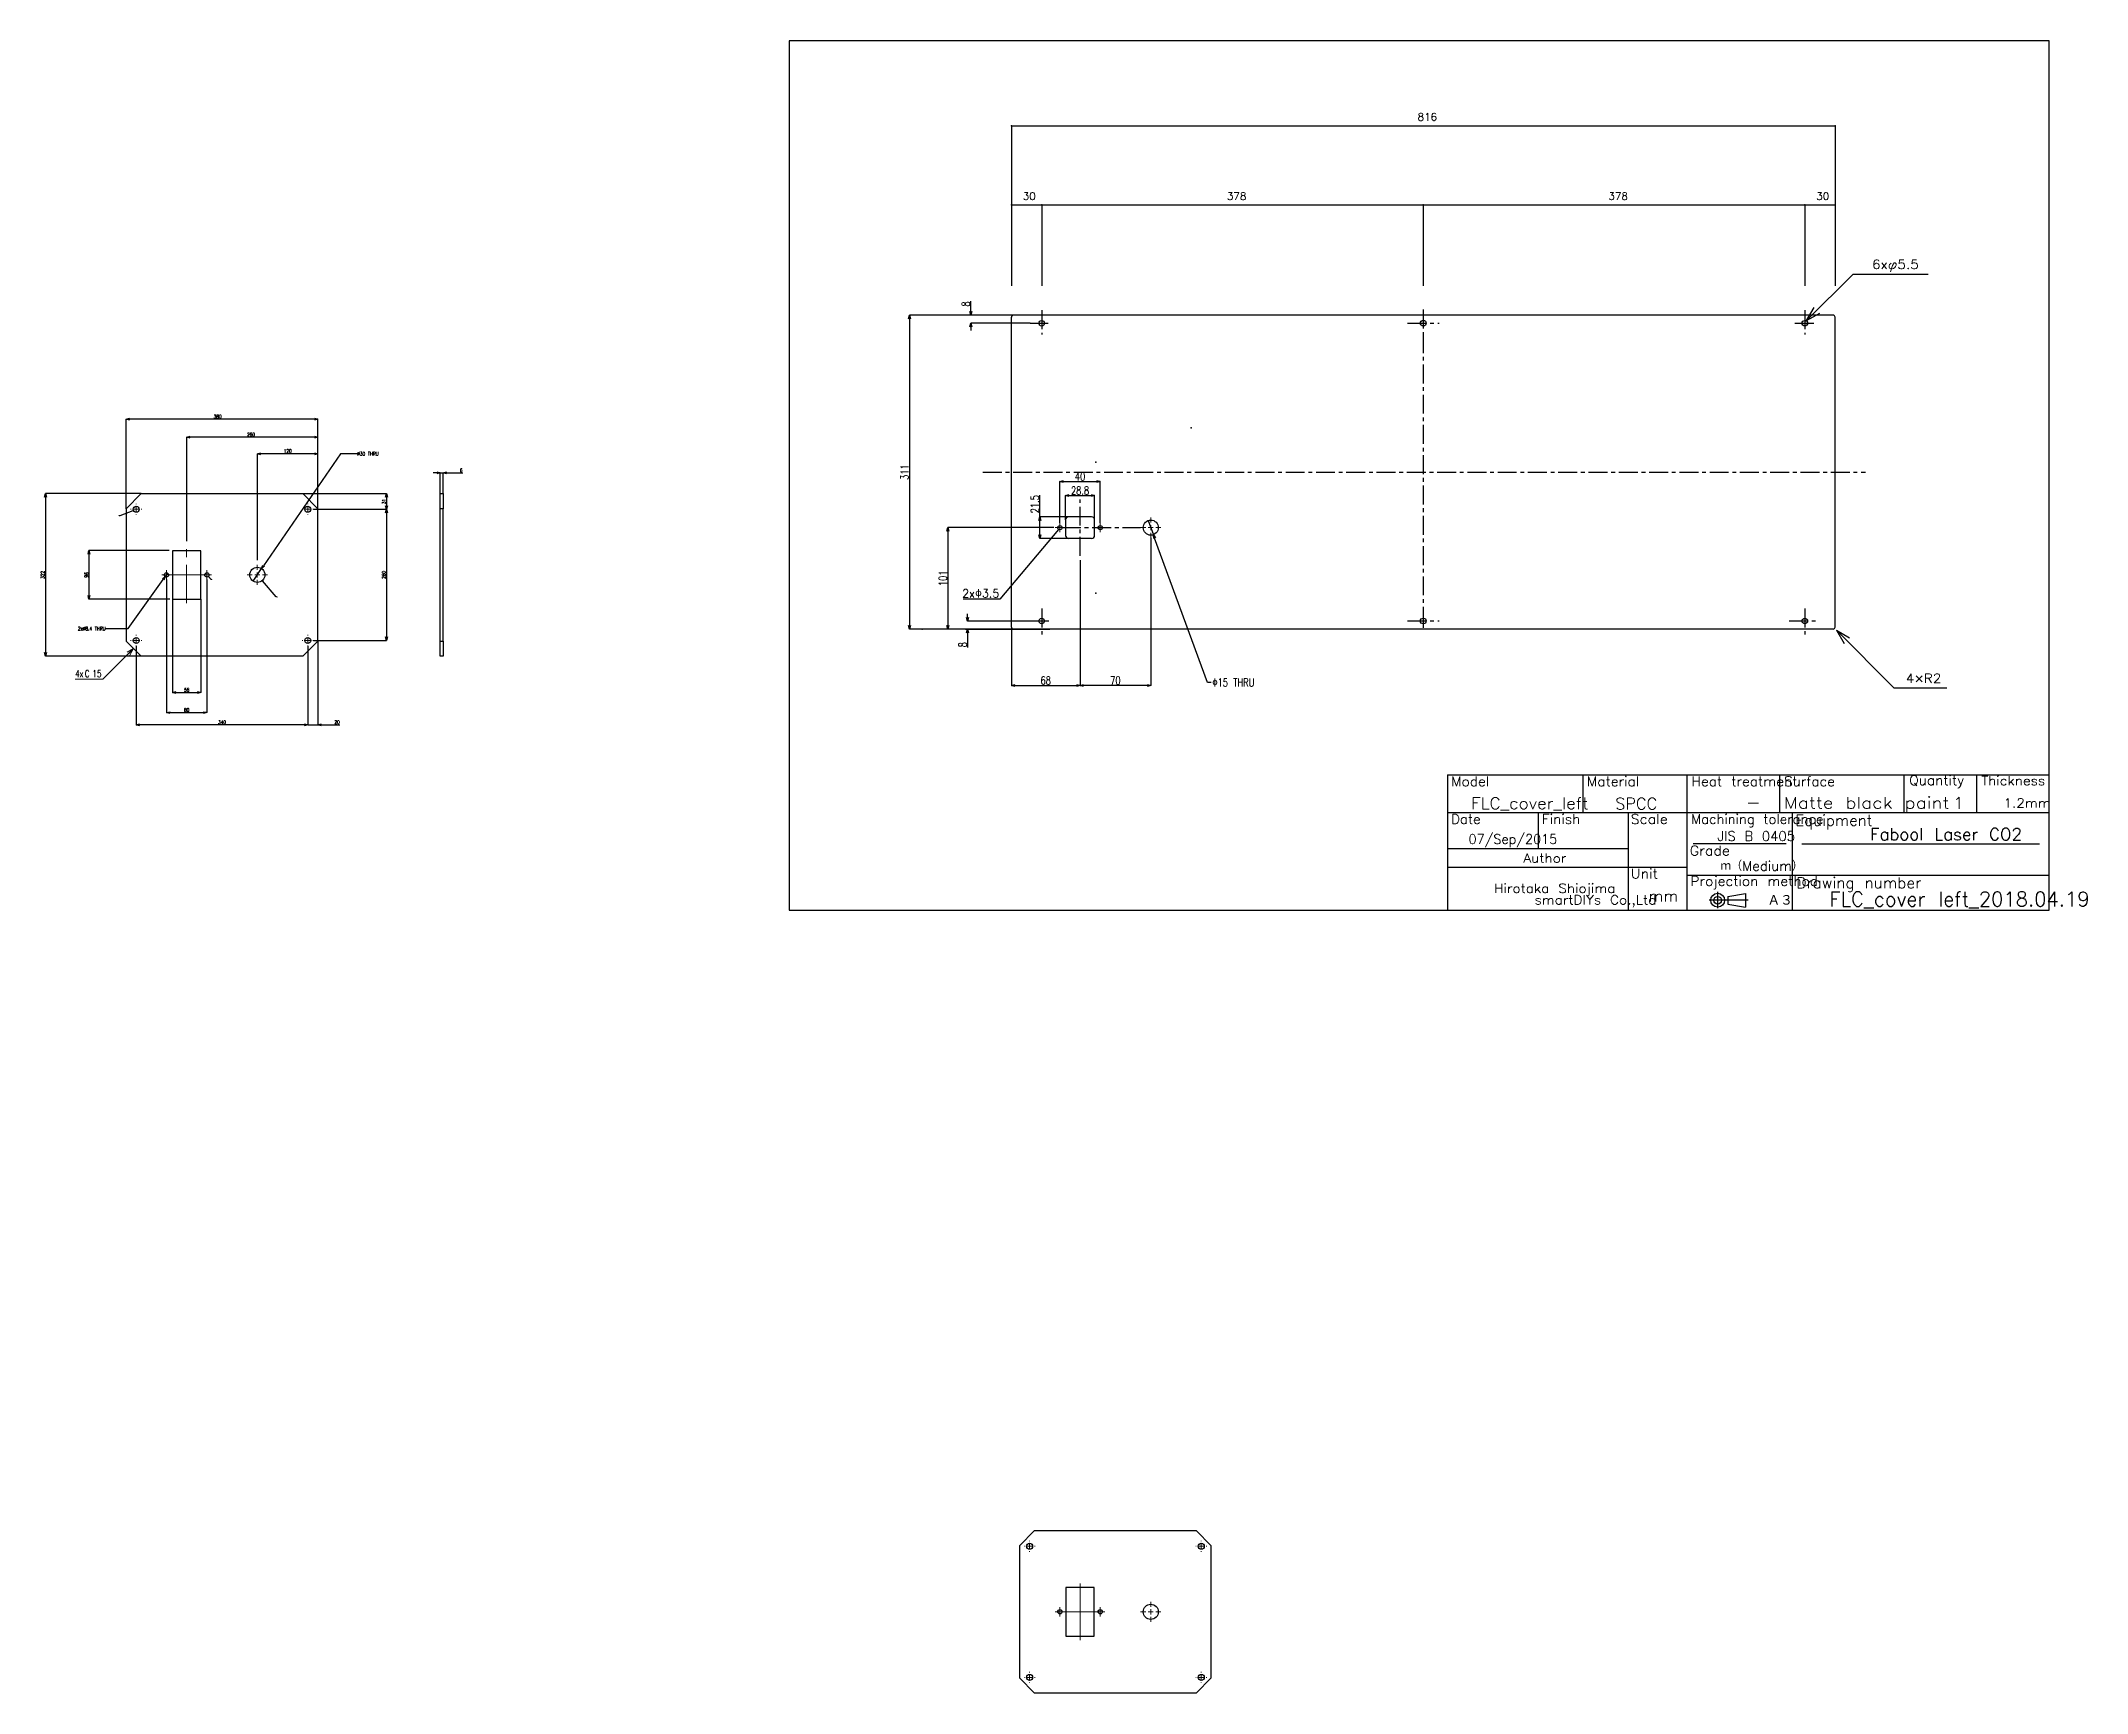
# Model space of a CAD drawing. Extents: x -738 to 1289, y -756 to 880.
import ezdxf
from ezdxf import colors
from ezdxf.entities.mleader import LeaderData, LeaderLine
from ezdxf.math import Vec2, Vec3

# ---------------------------------------------------------------- set-up
doc = ezdxf.new("R2010")
doc.units = 0
doc.header["$LTSCALE"] = 3
doc.header["$MEASUREMENT"] = 0
doc.linetypes.add('CENTER1', pattern=[10, 6.25, -1.25, 1.25, -1.25])
doc.linetypes.add('CENTERX2', pattern=[20.32, 12.7, -2.54, 2.54, -2.54])
doc.layers.get('0').update_dxf_attribs({"linetype": 'CONTINUOUS'})
doc.layers.get('Defpoints').update_dxf_attribs({"linetype": 'CONTINUOUS'})
for name, color, linetype in [('_0-0_', 7, 'CONTINUOUS'), ('_0-1_', 7, 'CONTINUOUS'), ('_0-2_', 7, 'CONTINUOUS'), ('_0-8_', 7, 'CONTINUOUS')]:
    doc.layers.add(name, color=color, linetype=linetype)
doc.styles.add('SLDTEXTSTYLE0', font='TXT', dxfattribs={"width": 0.75, "bigfont": 'bigfont'})
doc.styles.get("Standard").update_dxf_attribs({"font": 'txt', "bigfont": 'bigfont.shx'})
doc.dimstyles.new('SLDDIMSTYLE0', dxfattribs={"dimtxt": 3.5, "dimasz": 3.556, "dimexe": 0, "dimexo": 0.0625, "dimgap": 0.875, "dimtad": 1, "dimdec": 0, "dimlfac": 2, "dimrnd": 1e-09, "dimzin": 12, "dimdsep": 46, "dimtxsty": 'SLDTEXTSTYLE0', "dimblk1": 'OPEN30', "dimblk2": 'OPEN30', "dimsah": 1, "dimcen": 0.09, "dimadec": 0, "dimazin": 3, "dimtfac": 1, "dimtdec": 0, "dimtofl": 0, "dimtmove": 0, "dimatfit": 3, "dimldrblk": 'OPEN30', "dimfxl": 1, "dimfrac": 2, "dimtolj": 1, "dimtzin": 12, "dimarcsym": 0})
doc.dimstyles.new('SLDDIMSTYLE1', dxfattribs={"dimtxt": 3.5, "dimasz": 3.556, "dimexe": 0, "dimexo": 0.0625, "dimgap": 0.875, "dimtad": 1, "dimdec": 0, "dimlfac": 2, "dimrnd": 1e-09, "dimzin": 12, "dimdsep": 46, "dimtxsty": 'SLDTEXTSTYLE0', "dimblk1": 'OPEN30', "dimblk2": 'OPEN30', "dimsah": 1, "dimcen": 0.09, "dimadec": 0, "dimazin": 3, "dimtfac": 1, "dimtdec": 0, "dimtmove": 0, "dimatfit": 0, "dimldrblk": 'OPEN30', "dimfxl": 1, "dimfrac": 2, "dimtolj": 1, "dimtzin": 12, "dimarcsym": 0})
doc.dimstyles.new('SLDDIMSTYLE2', dxfattribs={"dimtxt": 3.5, "dimasz": 3.556, "dimexe": 0, "dimexo": 0.0625, "dimgap": 0.875, "dimtad": 1, "dimdec": 1, "dimlfac": 2, "dimrnd": 1e-09, "dimzin": 12, "dimdsep": 46, "dimtxsty": 'SLDTEXTSTYLE0', "dimblk1": 'OPEN30', "dimblk2": 'OPEN30', "dimsah": 1, "dimcen": 0.09, "dimadec": 0, "dimazin": 3, "dimtfac": 1, "dimtdec": 0, "dimtofl": 0, "dimtmove": 0, "dimatfit": 3, "dimldrblk": 'OPEN30', "dimfxl": 1, "dimfrac": 2, "dimtolj": 1, "dimtzin": 12, "dimarcsym": 0})
doc.dimstyles.new('SLDDIMSTYLE4', dxfattribs={"dimtxt": 3.5, "dimasz": 3.556, "dimexe": 0, "dimexo": 0.0625, "dimgap": 0.875, "dimtad": 0, "dimtih": 1, "dimtoh": 1, "dimdec": 1, "dimlfac": 2, "dimrnd": 1e-09, "dimzin": 12, "dimdsep": 46, "dimtxsty": 'SLDTEXTSTYLE0', "dimblk1": 'NONE', "dimblk2": 'OPEN30', "dimsah": 1, "dimcen": 0, "dimadec": 0, "dimazin": 3, "dimtfac": 1, "dimtdec": 0, "dimtmove": 0, "dimatfit": 3, "dimldrblk": 'NONE', "dimfxl": 1, "dimfrac": 2, "dimtolj": 1, "dimtzin": 12, "dimarcsym": 0})
doc.dimstyles.new('SLDDIMSTYLE5', dxfattribs={"dimtxt": 3.5, "dimasz": 3.556, "dimexe": 0, "dimexo": 0.0625, "dimgap": 0.875, "dimtad": 0, "dimtih": 1, "dimtoh": 1, "dimdec": 0, "dimlfac": 2, "dimrnd": 1e-09, "dimzin": 12, "dimdsep": 46, "dimtxsty": 'SLDTEXTSTYLE0', "dimblk1": 'NONE', "dimblk2": 'OPEN30', "dimsah": 1, "dimcen": 0, "dimadec": 0, "dimazin": 3, "dimtfac": 1, "dimtdec": 0, "dimtmove": 0, "dimatfit": 3, "dimldrblk": 'NONE', "dimfxl": 1, "dimfrac": 2, "dimtolj": 1, "dimtzin": 12, "dimarcsym": 0})
doc.dimstyles.get("Standard").update_dxf_attribs({"dimtxt": 0.18, "dimasz": 0.18, "dimexe": 0.18, "dimexo": 0.0625, "dimgap": 0.09, "dimtad": 0, "dimtih": 1, "dimtoh": 1, "dimdec": 4, "dimzin": 0, "dimdsep": 46, "dimtxsty": 'STANDARD', "dimcen": 0.09, "dimadec": 0, "dimazin": 0, "dimtfac": 1, "dimtdec": 4, "dimtofl": 0, "dimtmove": 0, "dimatfit": 3, "dimfxl": 1, "dimtolj": 1, "dimtzin": 0, "dimarcsym": 0})

msp = doc.modelspace()

# ---------------------------------------------------------------- texts
at = {"layer": '_0-0_', "color": 7}
for s, height, width, p in [('Model', 9.6, 1.042279, (659.43768, 142.09376)), ('Material', 9.6, 1.042279, (793.89785, 142.09376)), ('Heat treatment', 9.6000001, 1.042279, (897.45821, 142.09376)), ('Surface', 9.6, 1.027174, (989.25258, 142.09376)), ('Quantity', 9.6, 1.042279, (1113.15916, 143.1607)), ('Thickness', 9, 1.10303, (1184.53825, 143.07827)), ('FLC_cover_left', 11.3999999, 1.07177, (679.12349, 119.43024)), ('SPCC', 11.4, 1.025172, (821.95677, 119.05696)), ('－', 11.4, 1.178947, (951.39409, 119.05699)), ('Matte black paint', 11.3999999, 1.178947, (989.11129, 119.83873)), ('1', 11.4, 1.178947, (1156.39978, 119.681)), ('1.2mm', 9, 1.10303, (1206.52826, 120.89015)), ('Date', 9.6, 1.018319, (659.32842, 104.66899)), ('Finish', 9.6, 1.042279, (749.23774, 104.66899)), ('Scale', 9.6, 1.073864, (837.29284, 104.66899)), ('Machining tolerance', 9.6000001, 1.002948, (897.10676, 104.66899)), ('Equipment', 10.8, 1.014493, (1000.17781, 102.82098)), ('07/Sep/2015', 9.6000001, 0.965802, (676.65128, 84.86806)), ('Grade', 9.6, 1.073864, (895.79284, 73.46899)), ('JIS B 0405', 9.6, 1.001059, (923.22054, 87.82099)), ('Fabool Laser CO2', 12, 1.006923, (1074.42667, 88.49297)), ('Author', 9, 1.10303, (731.00177, 66.28548)), ('ｍ（Medium）', 9.6, 1.018319, (926.10239, 58.27928)), ('Hirotaka Shiojima', 9, 1.10303, (701.83209, 36.40016)), ('Unit', 9.6, 1.073864, (837.324, 50.72387)), ('Projection method', 9.6000001, 1.042279, (896.39957, 43.20499)), ('Drawing number', 10.7999997, 1.029412, (1001.40765, 40.93104)), ('smartDIYs Co.,Ltd', 9, 1.10303, (741.9915, 24.93984)), ('mm', 10.8, 1.060606, (854.94647, 27.92868)), ('Ａ３', 10.8, 1.060606, (972.73362, 23.65162)), ('FLC_cover left_2018.04.19', 14.4000006, 0.987179, (1034.24006, 23.02099))]:
    msp.add_text(s, height=height, dxfattribs=dict(at, width=width)).set_placement(p)
at = {"layer": '_0-8_', "color": 7}
for s, p in [('816', (626.20062, 801.38763)), ('30', (235.07562, 722.88563)), ('378', (437.20062, 722.88563)), ('378', (815.20062, 722.88563)), ('30', (1021.07562, 722.88563))]:
    msp.add_text(s, height=7.5, dxfattribs=at).set_placement(p)
at = {"layer": '_0-8_', "color": 7, "width": 1.10303}
for s, p in [('6xφ5.5', (1076.32032, 654.51781)), ('4×R2', (1109.72423, 244.43096))]:
    msp.add_text(s, height=9, dxfattribs=at).set_placement(p)

# ---------------------------------------------------------------- blocks, each defined once
blk = doc.blocks.new('SW_CENTERMARKSYMBOL_10')
at = {"color": 0, "linetype": 'Continuous', "lineweight": 0}
for p, q in [((-2.5, 0), (-2.75, 0)), ((0, 0), (-1.25, 0)), ((0, 2.5), (0, 2.75)), ((0, 0), (0, 1.25)), ((0, 0), (0, -1.25)), ((0, 0), (1.25, 0)), ((2.5, 0), (2.75, 0)), ((0, -2.5), (0, -2.75))]:
    blk.add_line(p, q, dxfattribs=at)
blk = doc.blocks.new('SW_CENTERMARKSYMBOL_11')
at = {"color": 0, "linetype": 'Continuous', "lineweight": 0}
for p, q in [((-2.5, 0), (-2.75, 0)), ((0, 0), (-1.25, 0)), ((0, 2.5), (0, 2.75)), ((0, 0), (0, 1.25)), ((0, 0), (0, -1.25)), ((0, 0), (1.25, 0)), ((2.5, 0), (2.75, 0)), ((0, -2.5), (0, -2.75))]:
    blk.add_line(p, q, dxfattribs=at)
blk = doc.blocks.new('SW_CENTERMARKSYMBOL_12')
at = {"color": 0, "linetype": 'Continuous', "lineweight": 0}
for p, q in [((-2.5, 0), (-2.75, 0)), ((0, 0), (-1.25, 0)), ((0, 2.5), (0, 2.75)), ((0, 0), (0, 1.25)), ((0, 0), (0, -1.25)), ((0, 0), (1.25, 0)), ((2.5, 0), (2.75, 0)), ((0, -2.5), (0, -2.75))]:
    blk.add_line(p, q, dxfattribs=at)
blk = doc.blocks.new('SW_CENTERMARKSYMBOL_13')
at = {"color": 0, "linetype": 'Continuous', "lineweight": 0}
for p, q in [((-2.5, 0), (-2.75, 0)), ((0, 0), (-1.25, 0)), ((0, 2.5), (0, 2.75)), ((0, 0), (0, 1.25)), ((0, 0), (0, -1.25)), ((0, 0), (1.25, 0)), ((2.5, 0), (2.75, 0)), ((0, -2.5), (0, -2.75))]:
    blk.add_line(p, q, dxfattribs=at)
blk = doc.blocks.new('SW_CENTERMARKSYMBOL_14')
at = {"color": 0, "linetype": 'Continuous', "lineweight": 0}
for p, q in [((-1.25, 0), (-2.3, 0)), ((0, 0), (-1.25, 0)), ((0, 1.25), (0, 2.3)), ((0, 0), (0, 1.25)), ((0, 0), (0, -1.25)), ((0, 0), (1.25, 0)), ((1.25, 0), (2.3, 0)), ((0, -1.25), (0, -2.3))]:
    blk.add_line(p, q, dxfattribs=at)
blk = doc.blocks.new('SW_CENTERMARKSYMBOL_15')
at = {"color": 0, "linetype": 'Continuous', "lineweight": 0}
for p, q in [((-1.25, 0), (-2.3, 0)), ((0, 0), (-1.25, 0)), ((0, 1.25), (0, 2.3)), ((0, 0), (0, 1.25)), ((0, 0), (0, -1.25)), ((0, 0), (1.25, 0)), ((1.25, 0), (2.3, 0)), ((0, -1.25), (0, -2.3))]:
    blk.add_line(p, q, dxfattribs=at)
blk = doc.blocks.new('SW_CENTERMARKSYMBOL_17')
at = {"color": 0, "linetype": 'Continuous', "lineweight": 0}
for p, q in [((-2.5, 0), (-5, 0)), ((0, 0), (-1.25, 0)), ((0, 2.5), (0, 5)), ((0, 0), (0, 1.25)), ((0, 0), (0, -1.25)), ((0, 0), (1.25, 0)), ((2.5, 0), (5, 0)), ((0, -2.5), (0, -5))]:
    blk.add_line(p, q, dxfattribs=at)
blk = doc.blocks.new('A$C57773898')
at = {"color": 7, "linetype": 'Continuous', "lineweight": 25}
for p, q in [((-80, 0), (-87.5, -7.5)), ((-80, 0), (0, 0)), ((7.5, -7.5), (0, 0)), ((-87.5, -7.5), (-87.5, -73)), ((7.5, -73), (7.5, -7.5)), ((-50.5, -28.25), (-64.5, -28.25)), ((-64.5, -28.25), (-64.5, -52.25)), ((-50.5, -52.25), (-50.5, -28.25)), ((-64.5, -52.25), (-50.5, -52.25)), ((-87.5, -73), (-80, -80.5)), ((0, -80.5), (-80, -80.5)), ((0, -80.5), (7.5, -73))]:
    blk.add_line(p, q, dxfattribs=at)
at = {"color": 7, "linetype": 'CENTERX2', "lineweight": 18}
for p, q in [((-57.5, -54.25), (-57.5, -26.25)), ((-66.5, -40.25), (-48.5, -40.25))]:
    blk.add_line(p, q, dxfattribs=at)
at = {"color": 7, "linetype": 'Continuous', "lineweight": 25}
for centre, radius in [((-82.5, -7.75), 1.5), ((2.5, -7.75), 1.5), ((-67.5, -40.25), 1.05), ((-47.5, -40.25), 1.05), ((-22.5, -40.25), 3.75), ((-82.5, -72.75), 1.5), ((2.5, -72.75), 1.5)]:
    blk.add_circle(centre, radius, dxfattribs=at)
at = {"color": 7, "linetype": 'Continuous', "lineweight": 0}
for name, p in [('SW_CENTERMARKSYMBOL_10', (-82.5, -7.75)), ('SW_CENTERMARKSYMBOL_12', (2.5, -7.75)), ('SW_CENTERMARKSYMBOL_14', (-67.5, -40.25)), ('SW_CENTERMARKSYMBOL_15', (-47.5, -40.25)), ('SW_CENTERMARKSYMBOL_17', (-22.5, -40.25)), ('SW_CENTERMARKSYMBOL_11', (-82.5, -72.75)), ('SW_CENTERMARKSYMBOL_13', (2.5, -72.75))]:
    blk.add_blockref(name, p, dxfattribs=at)
blk = doc.blocks.new('_Open30')
at = {"color": 0, "linetype": 'ByBlock', "lineweight": -2}
for p, q in [((-1, 0.267949), (0, 0)), ((0, 0), (-1, -0.267949)), ((0, 0), (-1, 0))]:
    blk.add_line(p, q, dxfattribs=at)
blk = doc.blocks.new('*D16')
at = {"color": 0, "linetype": 'Continuous', "lineweight": -2}
for p, q in [((265.8, 398.2), (160.9, 398.2)), ((160.9, 394.7), (160.9, 301.3)), ((225.8, 297.7), (160.9, 297.7))]:
    blk.add_line(p, q, dxfattribs=at)
at = {"layer": 'Defpoints', "color": 0, "linetype": 'Continuous'}
for p in [(265.9, 398.2), (160.9, 297.7), (225.8, 297.7)]:
    blk.add_point(p, dxfattribs=at)
at = {"color": 0, "linetype": 'Continuous', "lineweight": -2, "xscale": 3.556, "yscale": 3.556, "zscale": 3.556}
for p, rotation in [((160.9, 398.2), 90), ((160.9, 297.7), 270)]:
    blk.add_blockref('_Open30', p, dxfattribs=dict(at, rotation=rotation))
at = {"color": 0, "linetype": 'Continuous', "lineweight": 18, "insert": (156, 348), "char_height": 8, "attachment_point": 5, "rotation": 90, "style": 'SLDTEXTSTYLE0'}
blk.add_mtext('\\A1;101', dxfattribs=at)
blk = doc.blocks.new('*D32')
at = {"color": 0, "linetype": 'Continuous', "lineweight": -2}
for p, q in [((-653.2, 417), (-653.2, 505.6)), ((-466.8, 505.6), (-649.7, 505.6)), ((-463.2, 417), (-463.2, 505.6))]:
    blk.add_line(p, q, dxfattribs=at)
at = {"layer": 'Defpoints', "color": 0, "linetype": 'Continuous'}
for p in [(-653.2, 505.6), (-653.2, 416.9), (-463.2, 416.9)]:
    blk.add_point(p, dxfattribs=at)
at = {"color": 0, "linetype": 'Continuous', "lineweight": -2, "xscale": 3.556, "yscale": 3.556, "zscale": 3.556, "rotation": 180}
blk.add_blockref('_Open30', (-653.2, 505.6), dxfattribs=at)
at = {"color": 0, "linetype": 'Continuous', "lineweight": -2, "xscale": 3.556, "yscale": 3.556, "zscale": 3.556}
blk.add_blockref('_Open30', (-463.2, 505.6), dxfattribs=at)
at = {"color": 0, "linetype": 'Continuous', "lineweight": 18, "insert": (-562.6, 510), "char_height": 3.5, "attachment_point": 2, "style": 'SLDTEXTSTYLE0'}
blk.add_mtext('\\A1;380', dxfattribs=at)
blk = doc.blocks.new('*D33')
at = {"color": 0, "linetype": 'Continuous', "lineweight": -2}
for p, q in [((-638.3, 431.9), (-733.2, 431.9)), ((-733.2, 428.3), (-733.2, 274.4)), ((-638.3, 270.9), (-733.2, 270.9))]:
    blk.add_line(p, q, dxfattribs=at)
at = {"layer": 'Defpoints', "color": 0, "linetype": 'Continuous'}
for p in [(-638.2, 431.9), (-733.2, 270.9), (-638.2, 270.9)]:
    blk.add_point(p, dxfattribs=at)
at = {"color": 0, "linetype": 'Continuous', "lineweight": -2, "xscale": 3.556, "yscale": 3.556, "zscale": 3.556}
for p, rotation in [((-733.2, 431.9), 90), ((-733.2, 270.9), 270)]:
    blk.add_blockref('_Open30', p, dxfattribs=dict(at, rotation=rotation))
at = {"color": 0, "linetype": 'Continuous', "lineweight": 18, "insert": (-737.6, 351.4), "char_height": 3.5, "attachment_point": 2, "rotation": 90, "style": 'SLDTEXTSTYLE0'}
blk.add_mtext('\\A1;322', dxfattribs=at)
blk = doc.blocks.new('*D34')
at = {"color": 0, "linetype": 'Continuous', "lineweight": -2}
for p, q in [((-478.2, 431.9), (-395.2, 431.9)), ((-395.2, 428.3), (-395.2, 419.9)), ((-467.7, 416.4), (-395.2, 416.4))]:
    blk.add_line(p, q, dxfattribs=at)
at = {"layer": 'Defpoints', "color": 0, "linetype": 'Continuous'}
for p in [(-478.2, 431.9), (-467.7, 416.4), (-395.2, 416.4)]:
    blk.add_point(p, dxfattribs=at)
at = {"color": 0, "linetype": 'Continuous', "lineweight": -2, "xscale": 3.556, "yscale": 3.556, "zscale": 3.556}
for p, rotation in [((-395.2, 431.9), 90), ((-395.2, 416.4), 270)]:
    blk.add_blockref('_Open30', p, dxfattribs=dict(at, rotation=rotation))
at = {"color": 0, "linetype": 'Continuous', "lineweight": 18, "insert": (-399.6, 424.1), "char_height": 3.5, "attachment_point": 2, "rotation": 90, "style": 'SLDTEXTSTYLE0'}
blk.add_mtext('\\A1;31', dxfattribs=at)
blk = doc.blocks.new('*D35')
at = {"color": 0, "linetype": 'Continuous', "lineweight": -2}
for p, q in [((-467.7, 416.4), (-395.2, 416.4)), ((-395.2, 412.8), (-395.2, 289.9)), ((-467.7, 286.4), (-395.2, 286.4))]:
    blk.add_line(p, q, dxfattribs=at)
at = {"layer": 'Defpoints', "color": 0, "linetype": 'Continuous'}
for p in [(-467.7, 416.4), (-467.7, 286.4), (-395.2, 286.4)]:
    blk.add_point(p, dxfattribs=at)
at = {"color": 0, "linetype": 'Continuous', "lineweight": -2, "xscale": 3.556, "yscale": 3.556, "zscale": 3.556}
for p, rotation in [((-395.2, 416.4), 90), ((-395.2, 286.4), 270)]:
    blk.add_blockref('_Open30', p, dxfattribs=dict(at, rotation=rotation))
at = {"color": 0, "linetype": 'Continuous', "lineweight": 18, "insert": (-399.6, 351.4), "char_height": 3.5, "attachment_point": 2, "rotation": 90, "style": 'SLDTEXTSTYLE0'}
blk.add_mtext('\\A1;260', dxfattribs=at)
blk = doc.blocks.new('*D36')
at = {"color": 0, "linetype": 'Continuous', "lineweight": -2}
for p, q in [((-593.2, 384.7), (-593.2, 487.9)), ((-466.8, 487.9), (-589.7, 487.9)), ((-463.2, 417), (-463.2, 487.9))]:
    blk.add_line(p, q, dxfattribs=at)
at = {"layer": 'Defpoints', "color": 0, "linetype": 'Continuous'}
for p in [(-593.2, 487.9), (-463.2, 416.9), (-593.2, 384.6)]:
    blk.add_point(p, dxfattribs=at)
at = {"color": 0, "linetype": 'Continuous', "lineweight": -2, "xscale": 3.556, "yscale": 3.556, "zscale": 3.556, "rotation": 180}
blk.add_blockref('_Open30', (-593.2, 487.9), dxfattribs=at)
at = {"color": 0, "linetype": 'Continuous', "lineweight": -2, "xscale": 3.556, "yscale": 3.556, "zscale": 3.556}
blk.add_blockref('_Open30', (-463.2, 487.9), dxfattribs=at)
at = {"color": 0, "linetype": 'Continuous', "lineweight": 18, "insert": (-529.5, 492.3), "char_height": 3.5, "attachment_point": 2, "style": 'SLDTEXTSTYLE0'}
blk.add_mtext('\\A1;260', dxfattribs=at)
blk = doc.blocks.new('*D37')
at = {"color": 0, "linetype": 'Continuous', "lineweight": -2}
for p, q in [((-523.2, 365.9), (-523.2, 471.4)), ((-466.8, 471.4), (-519.7, 471.4)), ((-463.2, 417), (-463.2, 471.4))]:
    blk.add_line(p, q, dxfattribs=at)
at = {"layer": 'Defpoints', "color": 0, "linetype": 'Continuous'}
for p in [(-523.2, 471.4), (-463.2, 416.9), (-523.2, 365.9)]:
    blk.add_point(p, dxfattribs=at)
at = {"color": 0, "linetype": 'Continuous', "lineweight": -2, "xscale": 3.556, "yscale": 3.556, "zscale": 3.556, "rotation": 180}
blk.add_blockref('_Open30', (-523.2, 471.4), dxfattribs=at)
at = {"color": 0, "linetype": 'Continuous', "lineweight": -2, "xscale": 3.556, "yscale": 3.556, "zscale": 3.556}
blk.add_blockref('_Open30', (-463.2, 471.4), dxfattribs=at)
at = {"color": 0, "linetype": 'Continuous', "lineweight": 18, "insert": (-493.2, 475.8), "char_height": 3.5, "attachment_point": 2, "style": 'SLDTEXTSTYLE0'}
blk.add_mtext('\\A1;120', dxfattribs=at)
blk = doc.blocks.new('*D38')
at = {"color": 0, "linetype": 'Continuous', "lineweight": -2}
for p, q in [((-607.2, 327.3), (-607.2, 234.9)), ((-579.2, 327.3), (-579.2, 234.9)), ((-603.7, 234.9), (-582.8, 234.9))]:
    blk.add_line(p, q, dxfattribs=at)
at = {"layer": 'Defpoints', "color": 0, "linetype": 'Continuous'}
for p in [(-607.2, 327.4), (-579.2, 327.4), (-579.2, 234.9)]:
    blk.add_point(p, dxfattribs=at)
at = {"color": 0, "linetype": 'Continuous', "lineweight": -2, "xscale": 3.556, "yscale": 3.556, "zscale": 3.556, "rotation": 180}
blk.add_blockref('_Open30', (-607.2, 234.9), dxfattribs=at)
at = {"color": 0, "linetype": 'Continuous', "lineweight": -2, "xscale": 3.556, "yscale": 3.556, "zscale": 3.556}
blk.add_blockref('_Open30', (-579.2, 234.9), dxfattribs=at)
at = {"color": 0, "linetype": 'Continuous', "lineweight": 18, "insert": (-593.2, 239.3), "char_height": 3.5, "attachment_point": 2, "style": 'SLDTEXTSTYLE0'}
blk.add_mtext('\\A1;56', dxfattribs=at)
blk = doc.blocks.new('*D39')
at = {"color": 0, "linetype": 'Continuous', "lineweight": -2}
for p, q in [((-613.2, 346.7), (-613.2, 214.9)), ((-573.2, 346.7), (-573.2, 214.9)), ((-609.7, 214.9), (-576.8, 214.9))]:
    blk.add_line(p, q, dxfattribs=at)
at = {"layer": 'Defpoints', "color": 0, "linetype": 'Continuous'}
for p in [(-613.2, 346.8), (-573.2, 346.8), (-573.2, 214.9)]:
    blk.add_point(p, dxfattribs=at)
at = {"color": 0, "linetype": 'Continuous', "lineweight": -2, "xscale": 3.556, "yscale": 3.556, "zscale": 3.556, "rotation": 180}
blk.add_blockref('_Open30', (-613.2, 214.9), dxfattribs=at)
at = {"color": 0, "linetype": 'Continuous', "lineweight": -2, "xscale": 3.556, "yscale": 3.556, "zscale": 3.556}
blk.add_blockref('_Open30', (-573.2, 214.9), dxfattribs=at)
at = {"color": 0, "linetype": 'Continuous', "lineweight": 18, "insert": (-593.2, 219.3), "char_height": 3.5, "attachment_point": 2, "style": 'SLDTEXTSTYLE0'}
blk.add_mtext('\\A1;80', dxfattribs=at)
blk = doc.blocks.new('*D40')
at = {"color": 0, "linetype": 'Continuous', "lineweight": -2}
for p, q in [((-610.7, 375.4), (-690, 375.4)), ((-690, 371.8), (-690, 330.9)), ((-610, 327.4), (-690, 327.4))]:
    blk.add_line(p, q, dxfattribs=at)
at = {"layer": 'Defpoints', "color": 0, "linetype": 'Continuous'}
for p in [(-610.6, 375.4), (-690, 327.4), (-609.9, 327.4)]:
    blk.add_point(p, dxfattribs=at)
at = {"color": 0, "linetype": 'Continuous', "lineweight": -2, "xscale": 3.556, "yscale": 3.556, "zscale": 3.556}
for p, rotation in [((-690, 375.4), 90), ((-690, 327.4), 270)]:
    blk.add_blockref('_Open30', p, dxfattribs=dict(at, rotation=rotation))
at = {"color": 0, "linetype": 'Continuous', "lineweight": 18, "insert": (-694.3, 351.4), "char_height": 3.5, "attachment_point": 2, "rotation": 90, "style": 'SLDTEXTSTYLE0'}
blk.add_mtext('\\A1;96', dxfattribs=at)
blk = doc.blocks.new('*D41')
at = {"color": 0, "linetype": 'Continuous', "lineweight": -2}
for p, q in [((-651.2, 298.2), (-616.5, 346.8)), ((-612, 353.1), (-614.5, 349.7)), ((-673.8, 298.2), (-651.2, 298.2))]:
    blk.add_line(p, q, dxfattribs=at)
at = {"layer": 'Defpoints', "color": 0, "linetype": 'Continuous'}
for p in [(-614.5, 349.7), (-612, 353.1)]:
    blk.add_point(p, dxfattribs=at)
at = {"color": 0, "linetype": 'Continuous', "lineweight": -2, "xscale": 3.556, "yscale": 3.556, "zscale": 3.556, "rotation": 54.50832319438864}
blk.add_blockref('_Open30', (-614.5, 349.7), dxfattribs=at)
at = {"color": 0, "linetype": 'Continuous', "lineweight": 18, "insert": (-687.3, 298.2), "char_height": 3.5, "attachment_point": 5, "style": 'SLDTEXTSTYLE0'}
blk.add_mtext('\\A1;2x∅8.4 THRU', dxfattribs=at)
blk = doc.blocks.new('_None')
blk = doc.blocks.new('*D42')
at = {"color": 0, "linetype": 'Continuous', "lineweight": -2}
for p, q in [((-463.2, 285.8), (-463.2, 202.9)), ((-473.2, 280.8), (-473.2, 202.9)), ((-476.8, 202.9), (-480.4, 202.9)), ((-473.2, 202.9), (-463.2, 202.9)), ((-459.7, 202.9), (-441.4, 202.9))]:
    blk.add_line(p, q, dxfattribs=at)
at = {"layer": 'Defpoints', "color": 0, "linetype": 'Continuous'}
for p in [(-463.2, 285.9), (-473.2, 280.9), (-473.2, 202.9)]:
    blk.add_point(p, dxfattribs=at)
at = {"color": 0, "linetype": 'Continuous', "lineweight": -2, "xscale": 3.556, "yscale": 3.556, "zscale": 3.556}
blk.add_blockref('_Open30', (-473.2, 202.9), dxfattribs=at)
at = {"color": 0, "linetype": 'Continuous', "lineweight": -2, "xscale": 3.556, "yscale": 3.556, "zscale": 3.556, "rotation": 180}
blk.add_blockref('_Open30', (-463.2, 202.9), dxfattribs=at)
at = {"color": 0, "linetype": 'Continuous', "lineweight": 18, "insert": (-444.2, 207.3), "char_height": 3.5, "attachment_point": 2, "style": 'SLDTEXTSTYLE0'}
blk.add_mtext('\\A1;20', dxfattribs=at)
blk = doc.blocks.new('*D43')
at = {"color": 0, "linetype": 'Continuous', "lineweight": -2}
for p, q in [((-643.2, 280.8), (-643.2, 202.9)), ((-473.2, 280.8), (-473.2, 202.9)), ((-476.8, 202.9), (-639.7, 202.9))]:
    blk.add_line(p, q, dxfattribs=at)
at = {"layer": 'Defpoints', "color": 0, "linetype": 'Continuous'}
for p in [(-643.2, 280.9), (-473.2, 280.9), (-643.2, 202.9)]:
    blk.add_point(p, dxfattribs=at)
at = {"color": 0, "linetype": 'Continuous', "lineweight": -2, "xscale": 3.556, "yscale": 3.556, "zscale": 3.556, "rotation": 180}
blk.add_blockref('_Open30', (-643.2, 202.9), dxfattribs=at)
at = {"color": 0, "linetype": 'Continuous', "lineweight": -2, "xscale": 3.556, "yscale": 3.556, "zscale": 3.556}
blk.add_blockref('_Open30', (-473.2, 202.9), dxfattribs=at)
at = {"color": 0, "linetype": 'Continuous', "lineweight": 18, "insert": (-558.2, 207.3), "char_height": 3.5, "attachment_point": 2, "style": 'SLDTEXTSTYLE0'}
blk.add_mtext('\\A1;340', dxfattribs=at)
blk = doc.blocks.new('*D44')
at = {"color": 0, "linetype": 'Continuous', "lineweight": -2}
for p, q in [((-440.7, 471.4), (-517, 360.5)), ((-423.9, 471.4), (-440.7, 471.4)), ((-527.5, 345.2), (-519, 357.6))]:
    blk.add_line(p, q, dxfattribs=at)
at = {"layer": 'Defpoints', "color": 0, "linetype": 'Continuous'}
for p in [(-527.5, 345.2), (-519, 357.6)]:
    blk.add_point(p, dxfattribs=at)
at = {"color": 0, "linetype": 'Continuous', "lineweight": -2, "xscale": 3.556, "yscale": 3.556, "zscale": 3.556, "rotation": 235.499844030869}
blk.add_blockref('_Open30', (-519, 357.6), dxfattribs=at)
at = {"color": 0, "linetype": 'Continuous', "lineweight": 18, "insert": (-413.7, 471.4), "char_height": 3.5, "attachment_point": 5, "style": 'SLDTEXTSTYLE0'}
blk.add_mtext('\\A1;∅30 THRU', dxfattribs=at)
blk = doc.blocks.new('SW_CHAMFER_DIMENSION_0')
at = {"color": 0, "linetype": 'Continuous', "lineweight": 18}
for p, q in [((29, 15.2), (13.8, 0)), ((13.8, 0), (0, 0))]:
    blk.add_line(p, q, dxfattribs=at)
at = {"color": 0, "linetype": 'Continuous', "lineweight": 18, "xscale": 3.556, "yscale": 3.556, "rotation": 45}
blk.add_blockref('_Open30', (29, 15.2, -0.8), dxfattribs=at)
at = {"color": 0, "linetype": 'Continuous', "lineweight": 18, "char_height": 3.5, "attachment_point": 1, "style": 'SLDTEXTSTYLE0'}
for s, insert in [('4x', (0, 4.5)), ('C', (4.8, 4.5)), ('15', (8.6, 4.5))]:
    blk.add_mtext(s, dxfattribs=dict(at, insert=insert))
blk = doc.blocks.new('*D45')
at = {"color": 0, "linetype": 'Continuous', "lineweight": -2}
for p, q in [((-345.6, 452.5), (-349.1, 452.5)), ((-342, 432), (-342, 452.5)), ((-342, 452.5), (-339, 452.5)), ((-339, 432), (-339, 452.5)), ((-335.5, 452.5), (-319.6, 452.5))]:
    blk.add_line(p, q, dxfattribs=at)
at = {"layer": 'Defpoints', "color": 0, "linetype": 'Continuous'}
for p in [(-339, 452.5), (-342, 431.9), (-339, 431.9)]:
    blk.add_point(p, dxfattribs=at)
at = {"color": 0, "linetype": 'Continuous', "lineweight": -2, "xscale": 3.556, "yscale": 3.556, "zscale": 3.556}
blk.add_blockref('_Open30', (-342, 452.5), dxfattribs=at)
at = {"color": 0, "linetype": 'Continuous', "lineweight": -2, "xscale": 3.556, "yscale": 3.556, "zscale": 3.556, "rotation": 180}
blk.add_blockref('_Open30', (-339, 452.5), dxfattribs=at)
at = {"color": 0, "linetype": 'Continuous', "lineweight": 18, "insert": (-321.3, 456.9), "char_height": 3.5, "attachment_point": 2, "style": 'SLDTEXTSTYLE0'}
blk.add_mtext('\\A1;6', dxfattribs=at)
blk = doc.blocks.new('*D46')
at = {"color": 0, "linetype": 'Continuous', "lineweight": -2}
for p, q in [((251.9, 409), (251.9, 430.3)), ((280.4, 409), (251.9, 409)), ((251.9, 391), (251.9, 405.4)), ((280.4, 387.5), (251.9, 387.5))]:
    blk.add_line(p, q, dxfattribs=at)
at = {"layer": 'Defpoints', "color": 0, "linetype": 'Continuous'}
for p in [(280.4, 409), (251.9, 387.5), (280.4, 387.5)]:
    blk.add_point(p, dxfattribs=at)
at = {"color": 0, "linetype": 'Continuous', "lineweight": -2, "xscale": 3.556, "yscale": 3.556, "zscale": 3.556}
for p, rotation in [((251.9, 409), 90), ((251.9, 387.5), 270)]:
    blk.add_blockref('_Open30', p, dxfattribs=dict(at, rotation=rotation))
at = {"color": 0, "linetype": 'Continuous', "lineweight": 18, "insert": (243, 421.4), "char_height": 8, "attachment_point": 2, "rotation": 90, "style": 'SLDTEXTSTYLE0'}
blk.add_mtext('\\A1;21.5', dxfattribs=at)
blk = doc.blocks.new('*D47')
at = {"color": 0, "linetype": 'Continuous', "lineweight": -2}
for p, q in [((359.2, 405.3), (364.4, 391.2)), ((418, 244.8), (365.6, 387.8)), ((421.6, 244.8), (418, 244.8))]:
    blk.add_line(p, q, dxfattribs=at)
at = {"layer": 'Defpoints', "color": 0, "linetype": 'Continuous'}
for p in [(359.2, 405.3), (364.4, 391.2)]:
    blk.add_point(p, dxfattribs=at)
at = {"color": 0, "linetype": 'Continuous', "lineweight": -2, "xscale": 3.556, "yscale": 3.556, "zscale": 3.556, "rotation": 110.0983822612054}
blk.add_blockref('_Open30', (364.4, 391.2), dxfattribs=at)
at = {"color": 0, "linetype": 'Continuous', "lineweight": 18, "insert": (443.7, 244.8), "char_height": 8, "attachment_point": 5, "style": 'SLDTEXTSTYLE0'}
blk.add_mtext('\\A1;Φ15 THRU', dxfattribs=at)
blk = doc.blocks.new('*D48')
at = {"color": 0, "linetype": 'Continuous', "lineweight": -2}
for p, q in [((291.8, 356.4), (291.8, 241.9)), ((223.8, 299.7), (223.8, 241.9)), ((227.4, 241.9), (288.3, 241.9))]:
    blk.add_line(p, q, dxfattribs=at)
at = {"layer": 'Defpoints', "color": 0, "linetype": 'Continuous'}
for p in [(291.8, 356.5), (223.8, 299.7), (291.8, 241.9)]:
    blk.add_point(p, dxfattribs=at)
at = {"color": 0, "linetype": 'Continuous', "lineweight": -2, "xscale": 3.556, "yscale": 3.556, "zscale": 3.556, "rotation": 180}
blk.add_blockref('_Open30', (223.8, 241.9), dxfattribs=at)
at = {"color": 0, "linetype": 'Continuous', "lineweight": -2, "xscale": 3.556, "yscale": 3.556, "zscale": 3.556}
blk.add_blockref('_Open30', (291.8, 241.9), dxfattribs=at)
at = {"color": 0, "linetype": 'Continuous', "lineweight": 18, "insert": (257.8, 246.8), "char_height": 8, "attachment_point": 5, "style": 'SLDTEXTSTYLE0'}
blk.add_mtext('\\A1;68', dxfattribs=at)
blk = doc.blocks.new('*D49')
at = {"color": 0, "linetype": 'Continuous', "lineweight": -2}
for p, q in [((361.8, 388.2), (361.8, 241.9)), ((291.8, 366.1), (291.8, 241.9)), ((358.3, 241.9), (295.4, 241.9))]:
    blk.add_line(p, q, dxfattribs=at)
at = {"layer": 'Defpoints', "color": 0, "linetype": 'Continuous'}
for p in [(361.8, 388.2), (291.8, 366.2), (291.8, 241.9)]:
    blk.add_point(p, dxfattribs=at)
at = {"color": 0, "linetype": 'Continuous', "lineweight": -2, "xscale": 3.556, "yscale": 3.556, "zscale": 3.556, "rotation": 180}
blk.add_blockref('_Open30', (291.8, 241.9), dxfattribs=at)
at = {"color": 0, "linetype": 'Continuous', "lineweight": -2, "xscale": 3.556, "yscale": 3.556, "zscale": 3.556}
blk.add_blockref('_Open30', (361.8, 241.9), dxfattribs=at)
at = {"color": 0, "linetype": 'Continuous', "lineweight": 18, "insert": (326.8, 246.8), "char_height": 8, "attachment_point": 5, "style": 'SLDTEXTSTYLE0'}
blk.add_mtext('\\A1;70', dxfattribs=at)
blk = doc.blocks.new('*D51')
at = {"color": 0, "linetype": 'Continuous', "lineweight": -2}
for p, q in [((271.8, 402.9), (271.8, 443.9)), ((275.4, 443.9), (308.3, 443.9)), ((311.8, 402.9), (311.8, 443.9))]:
    blk.add_line(p, q, dxfattribs=at)
at = {"layer": 'Defpoints', "color": 0, "linetype": 'Continuous'}
for p in [(311.8, 443.9), (271.8, 402.8), (311.8, 402.8)]:
    blk.add_point(p, dxfattribs=at)
at = {"color": 0, "linetype": 'Continuous', "lineweight": -2, "xscale": 3.556, "yscale": 3.556, "zscale": 3.556, "rotation": 180}
blk.add_blockref('_Open30', (271.8, 443.9), dxfattribs=at)
at = {"color": 0, "linetype": 'Continuous', "lineweight": -2, "xscale": 3.556, "yscale": 3.556, "zscale": 3.556}
blk.add_blockref('_Open30', (311.8, 443.9), dxfattribs=at)
at = {"color": 0, "linetype": 'Continuous', "lineweight": 18, "insert": (291.8, 448.8), "char_height": 8, "attachment_point": 5, "style": 'SLDTEXTSTYLE0'}
blk.add_mtext('\\A1;40', dxfattribs=at)
blk = doc.blocks.new('*D54')
at = {"color": 0, "linetype": 'Continuous', "lineweight": -2}
for p, q in [((-523.3, 351.4), (-523.1, 351.4)), ((-523.2, 351.3), (-523.2, 351.5)), ((-504.5, 329.5), (-518.2, 345.6)), ((-504.3, 329.5), (-504.5, 329.5))]:
    blk.add_line(p, q, dxfattribs=at)
at = {"color": 0, "linetype": 'Continuous'}
blk.add_solid([(-518.2, 345.6), (-518.3, 345.5), (-518.4, 345.7)], dxfattribs=at)
at = {"layer": 'Defpoints', "color": 0, "linetype": 'Continuous'}
for p in [(-528.1, 357.1), (-518.4, 345.7)]:
    blk.add_point(p, dxfattribs=at)
at = {"color": 0, "linetype": 'Continuous', "insert": (-503.7, 329.5), "char_height": 0.18, "attachment_point": 5}
blk.add_mtext('\\A1;∅15.0000', dxfattribs=at)
blk = doc.blocks.new('*D55')
at = {"color": 0, "linetype": 'Continuous', "lineweight": -2}
for p, q in [((-573.3, 351.4), (-573.1, 351.4)), ((-573.2, 351.3), (-573.2, 351.5)), ((-568.8, 346.9), (-571.6, 349.8)), ((-568.6, 346.9), (-568.8, 346.9))]:
    blk.add_line(p, q, dxfattribs=at)
at = {"color": 0, "linetype": 'Continuous'}
blk.add_solid([(-571.6, 349.8), (-571.7, 349.7), (-571.8, 349.9)], dxfattribs=at)
at = {"layer": 'Defpoints', "color": 0, "linetype": 'Continuous'}
for p in [(-574.7, 352.9), (-571.8, 349.9)]:
    blk.add_point(p, dxfattribs=at)
at = {"color": 0, "linetype": 'Continuous', "insert": (-568, 346.9), "char_height": 0.18, "attachment_point": 5}
blk.add_mtext('\\A1;∅4.2000', dxfattribs=at)
blk = doc.blocks.new('*D56')
at = {"color": 0, "linetype": 'Continuous', "lineweight": -2}
for p, q in [((-659.4, 410.1), (-659.2, 410.1)), ((-659.2, 410.1), (-646.2, 415.2)), ((-643.3, 416.4), (-643.1, 416.4)), ((-643.2, 416.3), (-643.2, 416.5))]:
    blk.add_line(p, q, dxfattribs=at)
at = {"color": 0, "linetype": 'Continuous'}
blk.add_solid([(-646.2, 415.2), (-646.2, 415.2), (-646, 415.3)], dxfattribs=at)
at = {"layer": 'Defpoints', "color": 0, "linetype": 'Continuous'}
for p in [(-646, 415.3), (-640.5, 417.5)]:
    blk.add_point(p, dxfattribs=at)
at = {"color": 0, "linetype": 'Continuous', "insert": (-659.9, 410.1), "char_height": 0.18, "attachment_point": 5}
blk.add_mtext('\\A1;∅6.0000', dxfattribs=at)
blk = doc.blocks.new('*D58')
at = {"color": 0, "linetype": 'Continuous', "lineweight": -2}
for p, q in [((277.4, 406), (277.4, 430)), ((281, 430), (302.7, 430)), ((306.2, 406), (306.2, 430))]:
    blk.add_line(p, q, dxfattribs=at)
at = {"layer": 'Defpoints', "color": 0, "linetype": 'Continuous'}
for p in [(306.2, 430), (277.4, 406), (306.2, 406)]:
    blk.add_point(p, dxfattribs=at)
at = {"color": 0, "linetype": 'Continuous', "lineweight": -2, "xscale": 3.556, "yscale": 3.556, "zscale": 3.556, "rotation": 180}
blk.add_blockref('_Open30', (277.4, 430), dxfattribs=at)
at = {"color": 0, "linetype": 'Continuous', "lineweight": -2, "xscale": 3.556, "yscale": 3.556, "zscale": 3.556}
blk.add_blockref('_Open30', (306.2, 430), dxfattribs=at)
at = {"color": 0, "linetype": 'Continuous', "lineweight": 18, "insert": (291.8, 434.9), "char_height": 8, "attachment_point": 5, "style": 'SLDTEXTSTYLE0'}
blk.add_mtext('\\A1;28.8', dxfattribs=at)
blk = doc.blocks.new('*D59')
at = {"color": 0, "linetype": 'Continuous', "lineweight": -2}
for p, q in [((180.4, 309.3), (180.4, 312.8)), ((243.7, 305.7), (180.4, 305.7)), ((225.8, 297.7), (180.4, 297.7)), ((180.4, 294.2), (180.4, 279.3))]:
    blk.add_line(p, q, dxfattribs=at)
at = {"layer": 'Defpoints', "color": 0, "linetype": 'Continuous'}
for p in [(180.4, 305.7), (243.7, 305.7), (225.8, 297.7)]:
    blk.add_point(p, dxfattribs=at)
at = {"color": 0, "linetype": 'Continuous', "lineweight": -2, "xscale": 3.556, "yscale": 3.556, "zscale": 3.556}
for p, rotation in [((180.4, 305.7), 270), ((180.4, 297.7), 90)]:
    blk.add_blockref('_Open30', p, dxfattribs=dict(at, rotation=rotation))
at = {"color": 0, "linetype": 'Continuous', "lineweight": 18, "insert": (175.5, 282.2), "char_height": 8, "attachment_point": 5, "rotation": 90, "style": 'SLDTEXTSTYLE0'}
blk.add_mtext('\\A1;8', dxfattribs=at)
blk = doc.blocks.new('*D60')
at = {"color": 0, "linetype": 'Continuous', "lineweight": -2}
for p, q in [((183.6, 612.3), (183.6, 622.6)), ((225.8, 608.7), (183.6, 608.7)), ((242.3, 600.7), (183.6, 600.7)), ((183.6, 597.2), (183.6, 593.6))]:
    blk.add_line(p, q, dxfattribs=at)
at = {"layer": 'Defpoints', "color": 0, "linetype": 'Continuous'}
for p in [(225.8, 608.7), (183.6, 600.7), (242.3, 600.7)]:
    blk.add_point(p, dxfattribs=at)
at = {"color": 0, "linetype": 'Continuous', "lineweight": -2, "xscale": 3.556, "yscale": 3.556, "zscale": 3.556}
for p, rotation in [((183.6, 608.7), 270), ((183.6, 600.7), 90)]:
    blk.add_blockref('_Open30', p, dxfattribs=dict(at, rotation=rotation))
at = {"color": 0, "linetype": 'Continuous', "lineweight": 18, "insert": (178.7, 619.8), "char_height": 8, "attachment_point": 5, "rotation": 90, "style": 'SLDTEXTSTYLE0'}
blk.add_mtext('\\A1;8', dxfattribs=at)
blk = doc.blocks.new('*D61')
at = {"color": 0, "linetype": 'Continuous', "lineweight": -2}
for p, q in [((225.8, 608.7), (122.8, 608.7)), ((122.8, 605.2), (122.8, 301.3)), ((225.8, 297.7), (122.8, 297.7))]:
    blk.add_line(p, q, dxfattribs=at)
at = {"layer": 'Defpoints', "color": 0, "linetype": 'Continuous'}
for p in [(225.8, 608.7), (122.8, 297.7), (225.8, 297.7)]:
    blk.add_point(p, dxfattribs=at)
at = {"color": 0, "linetype": 'Continuous', "lineweight": -2, "xscale": 3.556, "yscale": 3.556, "zscale": 3.556}
for p, rotation in [((122.8, 608.7), 90), ((122.8, 297.7), 270)]:
    blk.add_blockref('_Open30', p, dxfattribs=dict(at, rotation=rotation))
at = {"color": 0, "linetype": 'Continuous', "lineweight": 18, "insert": (118, 453.2), "char_height": 8, "attachment_point": 5, "rotation": 90, "style": 'SLDTEXTSTYLE0'}
blk.add_mtext('\\A1;311', dxfattribs=at)

# ---------------------------------------------------------------- dimensions: what is measured, and where the dimension line sits
at = {"color": 7, "linetype": 'Continuous', "lineweight": 18}
for base, p1, p2, picture, middle in [((122.84352, 297.727), (225.82562, 608.727), (225.82562, 297.727), '*D61', (117.96852, 453.227)), ((160.8609100809, 297.7269973549), (265.8553420403, 398.2269973549), (225.8256206076, 297.7269973549), '*D16', (155.9859100809, 347.9769973549))]:
    dim = msp.add_linear_dim(base=base, p1=p1, p2=p2, angle=90, dimstyle='SLDDIMSTYLE0', override={"dimtxt": 8, "dimlfac": 1}, dxfattribs=at)
    dim.commit()
    dim.dimension.update_dxf_attribs({"geometry": picture, "text_midpoint": middle})
for base, p1, p2, override, picture, middle in [((183.55682, 600.727), (225.82562, 608.727), (242.34335, 600.727), {"dimtxt": 8, "dimlfac": 1}, '*D60', (183.55682, 619.75639)), ((251.87746, 387.477), (280.42562, 408.977), (280.42562, 387.477), {"dimtxt": 8, "dimdec": 1, "dimlfac": 1}, '*D46', (251.87746, 421.408)), ((180.40267, 305.727), (225.82562, 297.727), (243.74305, 305.727), {"dimtxt": 8, "dimlfac": 1}, '*D59', (180.40267, 282.19819))]:
    dim = msp.add_linear_dim(base=base, p1=p1, p2=p2, angle=90, dimstyle='SLDDIMSTYLE0', override=override, dxfattribs=at)
    dim.commit()
    dim.dimension.update_dxf_attribs({"geometry": picture, "text_midpoint": middle, "dimtype": 160})
for base, p1, p2, dimstyle, picture, middle in [((-653.23964, 505.63134), (-463.23964, 416.89018), (-653.23964, 416.89018), 'SLDDIMSTYLE0', '*D32', (-562.63148, 505.63134)), ((-593.23964, 487.89018), (-463.23964, 416.89018), (-593.23964, 384.6306), 'SLDDIMSTYLE2', '*D36', (-529.48964, 487.89018)), ((-523.23964, 471.41703), (-463.23964, 416.89018), (-523.23964, 365.88058), 'SLDDIMSTYLE0', '*D37', (-493.23964, 471.41703)), ((-339.03775, 452.52928), (-342.03775, 431.89018), (-339.03775, 431.89018), 'SLDDIMSTYLE1', '*D45', (-321.31375, 452.52928)), ((-573.23964, 214.89018), (-613.23964, 346.79018), (-573.23964, 346.79018), 'SLDDIMSTYLE0', '*D39', (-593.23964, 214.89018)), ((-579.23964, 234.87539), (-607.23964, 327.39018), (-579.23964, 327.39018), 'SLDDIMSTYLE0', '*D38', (-593.23964, 234.87539)), ((-473.23964, 202.89018), (-463.23964, 285.89018), (-473.23964, 280.89018), 'SLDDIMSTYLE1', '*D42', (-444.20314, 202.89018)), ((-643.23964, 202.89018), (-473.23964, 280.89018), (-643.23964, 280.89018), 'SLDDIMSTYLE0', '*D43', (-558.23964, 202.89018))]:
    dim = msp.add_linear_dim(base=base, p1=p1, p2=p2, dimstyle=dimstyle, dxfattribs=at)
    dim.commit()
    dim.dimension.update_dxf_attribs({"geometry": picture, "text_midpoint": middle, "dimtype": 160})
for p1, p2, text, dimstyle, picture, middle in [((-527.4877, 345.20924), (-518.99157, 357.57111), '<> THRU', 'SLDDIMSTYLE5', '*D44', (-413.68498, 471.41703)), ((-612.02041, 353.1), (-614.45886, 349.68036), '2x<> THRU', 'SLDDIMSTYLE4', '*D41', (-687.30586, 298.15801))]:
    dim = msp.add_diameter_dim_2p(p1=p1, p2=p2, text=text, dimstyle=dimstyle, dxfattribs=at)
    dim.commit()
    dim.dimension.update_dxf_attribs({"geometry": picture, "text_midpoint": middle, "dimtype": 163})
dim = msp.add_linear_dim(base=(311.82562, 443.92899), p1=(271.82562, 402.827), p2=(311.82562, 402.827), dimstyle='SLDDIMSTYLE0', override={"dimtxt": 8, "dimlfac": 1}, dxfattribs=at)
dim.commit()
dim.dimension.update_dxf_attribs({"geometry": '*D51', "text_midpoint": (291.82562, 443.92899), "dimtype": 160})
for base, p1, p2, dimstyle, picture, middle in [((-733.23964, 270.89018), (-638.23964, 431.89018), (-638.23964, 270.89018), 'SLDDIMSTYLE0', '*D33', (-733.23964, 351.39018)), ((-395.23964, 416.39018), (-478.23964, 431.89018), (-467.73964, 416.39018), 'SLDDIMSTYLE1', '*D34', (-395.23964, 424.14018)), ((-395.23964, 286.39018), (-467.73964, 416.39018), (-467.73964, 286.39018), 'SLDDIMSTYLE0', '*D35', (-395.23964, 351.39018)), ((-689.95764, 327.39018), (-610.59908, 375.39018), (-609.93763, 327.39018), 'SLDDIMSTYLE0', '*D40', (-689.95764, 351.39018))]:
    dim = msp.add_linear_dim(base=base, p1=p1, p2=p2, angle=90, dimstyle=dimstyle, dxfattribs=at)
    dim.commit()
    dim.dimension.update_dxf_attribs({"geometry": picture, "text_midpoint": middle, "dimtype": 160})
for base, p1, p2, override, picture, middle in [((306.22562, 429.98584), (277.42562, 405.977), (306.22562, 405.977), {"dimtxt": 8, "dimdec": 1, "dimlfac": 1}, '*D58', (291.82562, 434.86084)), ((291.82562, 241.88219), (361.82562, 388.227), (291.82562, 366.19284), {"dimtxt": 8, "dimlfac": 1}, '*D49', (326.82562, 246.75719)), ((291.82562, 241.88219), (223.82562, 299.727), (291.82562, 356.48811), {"dimtxt": 8, "dimlfac": 1}, '*D48', (257.82562, 246.75719))]:
    dim = msp.add_linear_dim(base=base, p1=p1, p2=p2, dimstyle='SLDDIMSTYLE0', override=override, dxfattribs=at)
    dim.commit()
    dim.dimension.update_dxf_attribs({"geometry": picture, "text_midpoint": middle})
at = {"linetype": 'Continuous'}
for p1, p2, picture, middle in [((-640.45133, 417.49713), (-646.02794, 415.28322), '*D56', (-659.92126, 410.06533)), ((-574.7094, 352.8901), (-571.76987, 349.89025), '*D55', (-568.02936, 346.85367)), ((-528.11878, 357.08614), (-518.36049, 345.69421), '*D54', (-503.69154, 329.51513))]:
    dim = msp.add_diameter_dim_2p(p1=p1, p2=p2, dimstyle='Standard', dxfattribs=at)
    dim.commit()
    dim.dimension.update_dxf_attribs({"geometry": picture, "text_midpoint": middle, "dimtype": 163})
at = {"color": 7, "linetype": 'Continuous', "lineweight": 18}
dim = msp.add_diameter_dim_2p(p1=(359.24837, 405.27028), p2=(364.40287, 391.18372), text='Φ15 THRU', dimstyle='SLDDIMSTYLE5', override={"dimtxt": 8}, dxfattribs=at)
dim.commit()
dim.dimension.update_dxf_attribs({"geometry": '*D47', "text_midpoint": (443.69459, 244.80936), "dimtype": 163})

# ---------------------------------------------------------------- linework, layer by layer
at = {"color": 7, "linetype": 'Continuous', "lineweight": 25}
for p, q in [((-638.23964, 431.89018), (-653.23964, 416.89018)), ((-638.23964, 431.89018), (-478.23964, 431.89018)), ((-463.23964, 416.89018), (-478.23964, 431.89018)), ((-342.03775, 431.89018), (-339.03775, 431.89018)), ((-342.03775, 416.89018), (-342.03775, 431.89018)), ((-339.03775, 431.89018), (-339.03775, 416.89018)), ((-653.23964, 416.89018), (-653.23964, 285.89018)), ((-463.23964, 285.89018), (-463.23964, 416.89018)), ((-339.03775, 416.89018), (-342.03775, 416.89018)), ((-342.03775, 285.89018), (-342.03775, 416.89018)), ((-339.03775, 285.89018), (-339.03775, 416.89018)), ((277.42562, 405.977), (277.42562, 390.477)), ((303.22562, 408.977), (280.42562, 408.977)), ((306.22562, 390.477), (306.22562, 405.977)), ((303.22562, 387.477), (280.42562, 387.477)), ((-579.23964, 375.39018), (-607.23964, 375.39018)), ((-607.23964, 375.39018), (-607.23964, 327.39018)), ((-579.23964, 327.39018), (-579.23964, 375.39018)), ((-607.23964, 327.39018), (-579.23964, 327.39018)), ((-653.23964, 285.89018), (-638.23964, 270.89018)), ((-478.23964, 270.89018), (-463.23964, 285.89018)), ((-342.03775, 285.89018), (-339.03775, 285.89018)), ((-342.03775, 270.89018), (-342.03775, 285.89018)), ((-339.03775, 285.89018), (-339.03775, 270.89018)), ((-478.23964, 270.89018), (-638.23964, 270.89018)), ((-339.03775, 270.89018), (-342.03775, 270.89018))]:
    msp.add_line(p, q, dxfattribs=at)
at = {"color": 7, "linetype": 'CENTERX2', "lineweight": 18}
for p, q in [((-593.23964, 323.39018), (-593.23964, 379.39018)), ((-611.23964, 351.39018), (-575.23964, 351.39018))]:
    msp.add_line(p, q, dxfattribs=at)
at = {"color": 7, "linetype": 'Continuous', "lineweight": 25}
for centre, radius in [((-643.23964, 416.39018), 3), ((-473.23964, 416.39018), 3), ((361.82562, 398.227), 7.5), ((271.82562, 398.227), 2.1), ((311.82562, 398.227), 2.1), ((-613.23964, 351.39018), 2.1), ((-573.23964, 351.39018), 2.1), ((-523.23964, 351.39018), 7.5), ((-643.23964, 286.39018), 3), ((-473.23964, 286.39018), 3)]:
    msp.add_circle(centre, radius, dxfattribs=at)
for centre, start, end in [((280.42562, 405.977), 90, 180), ((303.22562, 405.977), 0, 90), ((280.42562, 390.477), 180, 270), ((303.22562, 390.477), 270, 0)]:
    msp.add_arc(centre, 3, start, end, dxfattribs=at)
at = {"layer": '_0-0_', "color": 3, "linetype": 'Continuous'}
for p, q in [((3.73738, 880.42099), (3.73738, 19.30099)), ((1251.73738, 880.42099), (3.73738, 880.42099)), ((1251.73738, 19.30099), (1251.73738, 880.42099)), ((3.73738, 19.30099), (1251.73738, 19.30099))]:
    msp.add_line(p, q, dxfattribs=at)
at = {"layer": '_0-0_', "color": 4, "linetype": 'Continuous'}
for p, q in [((655.81738, 153.46099), (1251.73738, 153.46099)), ((655.81738, 153.46099), (655.81738, 19.30099)), ((789.97738, 153.46099), (789.97738, 116.02099)), ((892.93738, 153.46099), (892.93738, 19.30099)), ((984.97738, 116.02099), (984.97738, 153.46099)), ((1108.21738, 116.02099), (1108.21738, 153.46099)), ((1179.97738, 153.46099), (1179.97738, 116.02099)), ((655.81738, 116.02099), (1251.73738, 116.02099)), ((745.51738, 116.02099), (745.51738, 80.14099)), ((835.21738, 19.30099), (835.21738, 116.02099)), ((997.45738, 19.30099), (997.45738, 116.02099)), ((991.21738, 84.82099), (899.17738, 84.82099)), ((1006.81738, 84.82099), (1242.37738, 84.82099)), ((835.21738, 80.14099), (655.81738, 80.14099)), ((835.21738, 61.42099), (655.81738, 61.42099)), ((892.93738, 61.42099), (835.21738, 61.42099)), ((1251.73738, 53.62099), (892.93738, 53.62099)), ((933.41995, 32.79562), (950.89195, 35.79082)), ((933.41995, 32.79562), (933.41995, 25.30762)), ((933.41995, 25.30762), (950.89195, 22.31242)), ((950.89195, 35.79082), (950.89195, 22.31242))]:
    msp.add_line(p, q, dxfattribs=at)
at = {"layer": '_0-0_', "color": 7, "linetype": 'Continuous'}
for p, q in [((953.56341, 29.05162), (914.93568, 29.05162)), ((923.43595, 21.35516), (923.43595, 37.31001))]:
    msp.add_line(p, q, dxfattribs=at)
at = {"layer": '_0-0_', "color": 4, "linetype": 'Continuous'}
for radius in [6.864, 3.744]:
    msp.add_circle((923.43595, 29.05162), radius, dxfattribs=at)
at = {"layer": '_0-1_', "color": 4, "linetype": 'CENTER1'}
for p, q in [((253.82562, 613.58245), (253.82562, 589.49659)), ((631.82562, 614.3861), (631.82562, 589.90224)), ((1009.82562, 613.58245), (1009.82562, 589.49659)), ((242.34335, 600.727), (260.25424, 600.727)), ((616.0723, 600.727), (647.592, 600.727)), ((631.82562, 589.90224), (631.82562, 317.69955)), ((999.90714, 600.727), (1019.53173, 600.727)), ((195.54104, 453.227), (1069.87037, 453.227)), ((291.82562, 370.227), (291.82562, 426.227)), ((273.82562, 398.227), (351.82562, 398.227)), ((243.74305, 305.727), (260.93421, 305.727)), ((253.82562, 318.12924), (253.82562, 292.43765)), ((616.0723, 305.727), (647.592, 305.727)), ((631.82562, 317.69955), (631.82562, 295.99773)), ((994.15275, 305.727), (1021.84406, 305.727)), ((1009.82562, 318.12924), (1009.82562, 292.43765))]:
    msp.add_line(p, q, dxfattribs=at)
at = {"layer": '_0-2_', "color": 7, "linetype": 'Continuous'}
for p, q in [((1037.82562, 608.727), (225.82562, 608.727)), ((223.82562, 299.727), (223.82562, 606.727)), ((1039.82562, 299.727), (1039.82562, 606.727)), ((1037.82562, 297.727), (225.82562, 297.727))]:
    msp.add_line(p, q, dxfattribs=at)
for centre, radius in [((253.82562, 600.727), 2.75), ((631.82562, 600.727), 2.85), ((1009.82562, 600.727), 2.75), ((253.82562, 305.727), 2.75), ((631.82562, 305.727), 2.85), ((1009.82562, 305.727), 2.75)]:
    msp.add_circle(centre, radius, dxfattribs=at)
for centre, start, end in [((225.82562, 606.727), 90, 180), ((1037.82562, 606.727), 0, 90), ((225.82562, 299.727), 180, 270), ((1037.82562, 299.727), 270, 0)]:
    msp.add_arc(centre, 2, start, end, dxfattribs=at)
at = {"layer": '_0-8_', "color": 4, "linetype": 'Continuous'}
for p, q in [((223.82562, 796.38763), (1039.82562, 796.38763)), ((223.82562, 796.38763), (223.82562, 637.75298)), ((1039.82562, 796.38763), (1039.82562, 637.75298)), ((223.82562, 718.68902), (223.82562, 637.75298)), ((223.82562, 717.88563), (253.82562, 717.88563)), ((223.82562, 717.88563), (223.82562, 637.75298)), ((253.82562, 717.88563), (253.82562, 637.75298)), ((253.82562, 717.88563), (631.82562, 717.88563)), ((631.82562, 717.88563), (631.82562, 637.75298)), ((631.82562, 717.88563), (1009.82562, 717.88563)), ((1009.82562, 717.88563), (1009.82562, 637.75298)), ((1009.82562, 717.88563), (1039.82562, 717.88563)), ((1039.82562, 718.68902), (1039.82562, 637.75298)), ((1039.82562, 717.88563), (1039.82562, 637.75298)), ((1011.58953, 603.33248), (1057.70035, 649.44329)), ((1057.70035, 649.44329), (1131.92172, 649.44329)), ((1011.58953, 603.33248), (1019.08953, 616.32286)), ((1011.58953, 603.33248), (1024.57992, 610.83248)), ((178.6139, 297.727), (219.92118, 297.727)), ((186.92382, 297.727), (261.763, 297.727)), ((1041.12875, 296.5187), (1098.11018, 239.53728)), ((1041.12875, 296.5187), (1048.62875, 283.52832)), ((1041.12875, 296.5187), (1054.11914, 289.0187)), ((1098.11018, 239.53728), (1150.60122, 239.53728))]:
    msp.add_line(p, q, dxfattribs=at)
at = {"layer": '_0-8_', "color": 4}
for p in [(223.82562, 796.38763), (1039.82562, 796.38763), (223.82562, 717.88563), (253.82562, 717.88563), (631.82562, 717.88563), (1009.82562, 717.88563), (1039.82562, 717.88563), (401.82562, 497.10358), (307.45445, 463.227), (307.45445, 333.227), (135.36511, 297.727), (178.6139, 297.727)]:
    msp.add_point(p, dxfattribs=at)

# ---------------------------------------------------------------- block references
at = {"color": 7, "linetype": 'Continuous', "lineweight": 0, "xscale": 2, "yscale": 2, "zscale": 2}
for name, p in [('SW_CENTERMARKSYMBOL_10', (-643.23964, 416.39018)), ('SW_CENTERMARKSYMBOL_12', (-473.23964, 416.39018)), ('SW_CENTERMARKSYMBOL_14', (-613.23964, 351.39018)), ('SW_CENTERMARKSYMBOL_15', (-573.23964, 351.39018)), ('SW_CENTERMARKSYMBOL_17', (-523.23964, 351.39018)), ('SW_CENTERMARKSYMBOL_11', (-643.23964, 286.39018)), ('SW_CENTERMARKSYMBOL_13', (-473.23964, 286.39018))]:
    msp.add_blockref(name, p, dxfattribs=at)
at = {"color": 7, "linetype": 'Continuous', "lineweight": 18, "xscale": 2, "yscale": 2, "zscale": 2}
msp.add_blockref('SW_CHAMFER_DIMENSION_0', (-703.74861, 247.96314), dxfattribs=at)
at = {"linetype": 'Continuous', "xscale": 2, "yscale": 2, "zscale": 2}
msp.add_blockref('A$C57773898', (406.82562, -595.43681), dxfattribs=at)
at = {"layer": '_0-1_', "color": 4, "linetype": 'CENTER1', "xscale": 2, "yscale": 2, "zscale": 2}
for name, p in [('SW_CENTERMARKSYMBOL_17', (361.82562, 398.227)), ('SW_CENTERMARKSYMBOL_14', (271.82562, 398.227)), ('SW_CENTERMARKSYMBOL_15', (311.82562, 398.227))]:
    msp.add_blockref(name, p, dxfattribs=at)

msp.set_redraw_order([(e.dxf.handle, doc.entitydb.next_handle()) for e in msp.query("TEXT MTEXT ATTDEF DIMENSION ARC_DIMENSION")])  # texts and dimensions are drawn at this point

# ---------------------------------------------------------------- leaders
at = {"color": 7, "linetype": 'Continuous', "lineweight": 18}
ml = msp.add_multileader_mtext('Standard', dxfattribs=at)
ml.set_content('2xΦ3.5', color=7, style='STANDARD')
ml.set_leader_properties()
ml.build(insert=Vec2(0, 0))
ml.multileader.update_dxf_attribs({"text_right_attachment_type": 6, "dogleg_length": 0.36, "arrow_head_size": 0.18})
ctx = ml.context
ctx.base_point, ctx.char_height, ctx.arrow_head_size, ctx.landing_gap_size, ctx.plane_origin = Vec3(170.05912, 333.08947), 8, 0.18, 0.09, Vec3(270.55097, 396.55808)
ctx.right_attachment, ctx.text_align_type = 6, 2
notes = []
notes.append((ctx, [(0, (1, 1, 0), (212.19912, 327.48947), (-1, 0), 0.36, [(0, [(270.55097, 396.55808)], 0, [])])]))
ctx.mtext.insert, ctx.mtext.alignment, ctx.mtext.flow_direction = Vec3(211.74912, 337.08947), 3, 5
for ctx, leaders in notes:
    for number, flags, end, landing, length, lines in leaders:
        leader = LeaderData()
        leader.index, (leader.has_last_leader_line, leader.has_dogleg_vector, leader.attachment_direction) = number, flags
        leader.last_leader_point, leader.dogleg_vector, leader.dogleg_length = Vec3(end), Vec3(landing), length
        for number, points, colour, breaks in lines:
            line = LeaderLine()
            line.index, line.vertices, line.color, line.breaks = number, Vec3.list(points), colors.encode_raw_color(colour), breaks
            leader.lines.append(line)
        ctx.leaders.append(leader)

doc.saveas('drawing.dxf')
